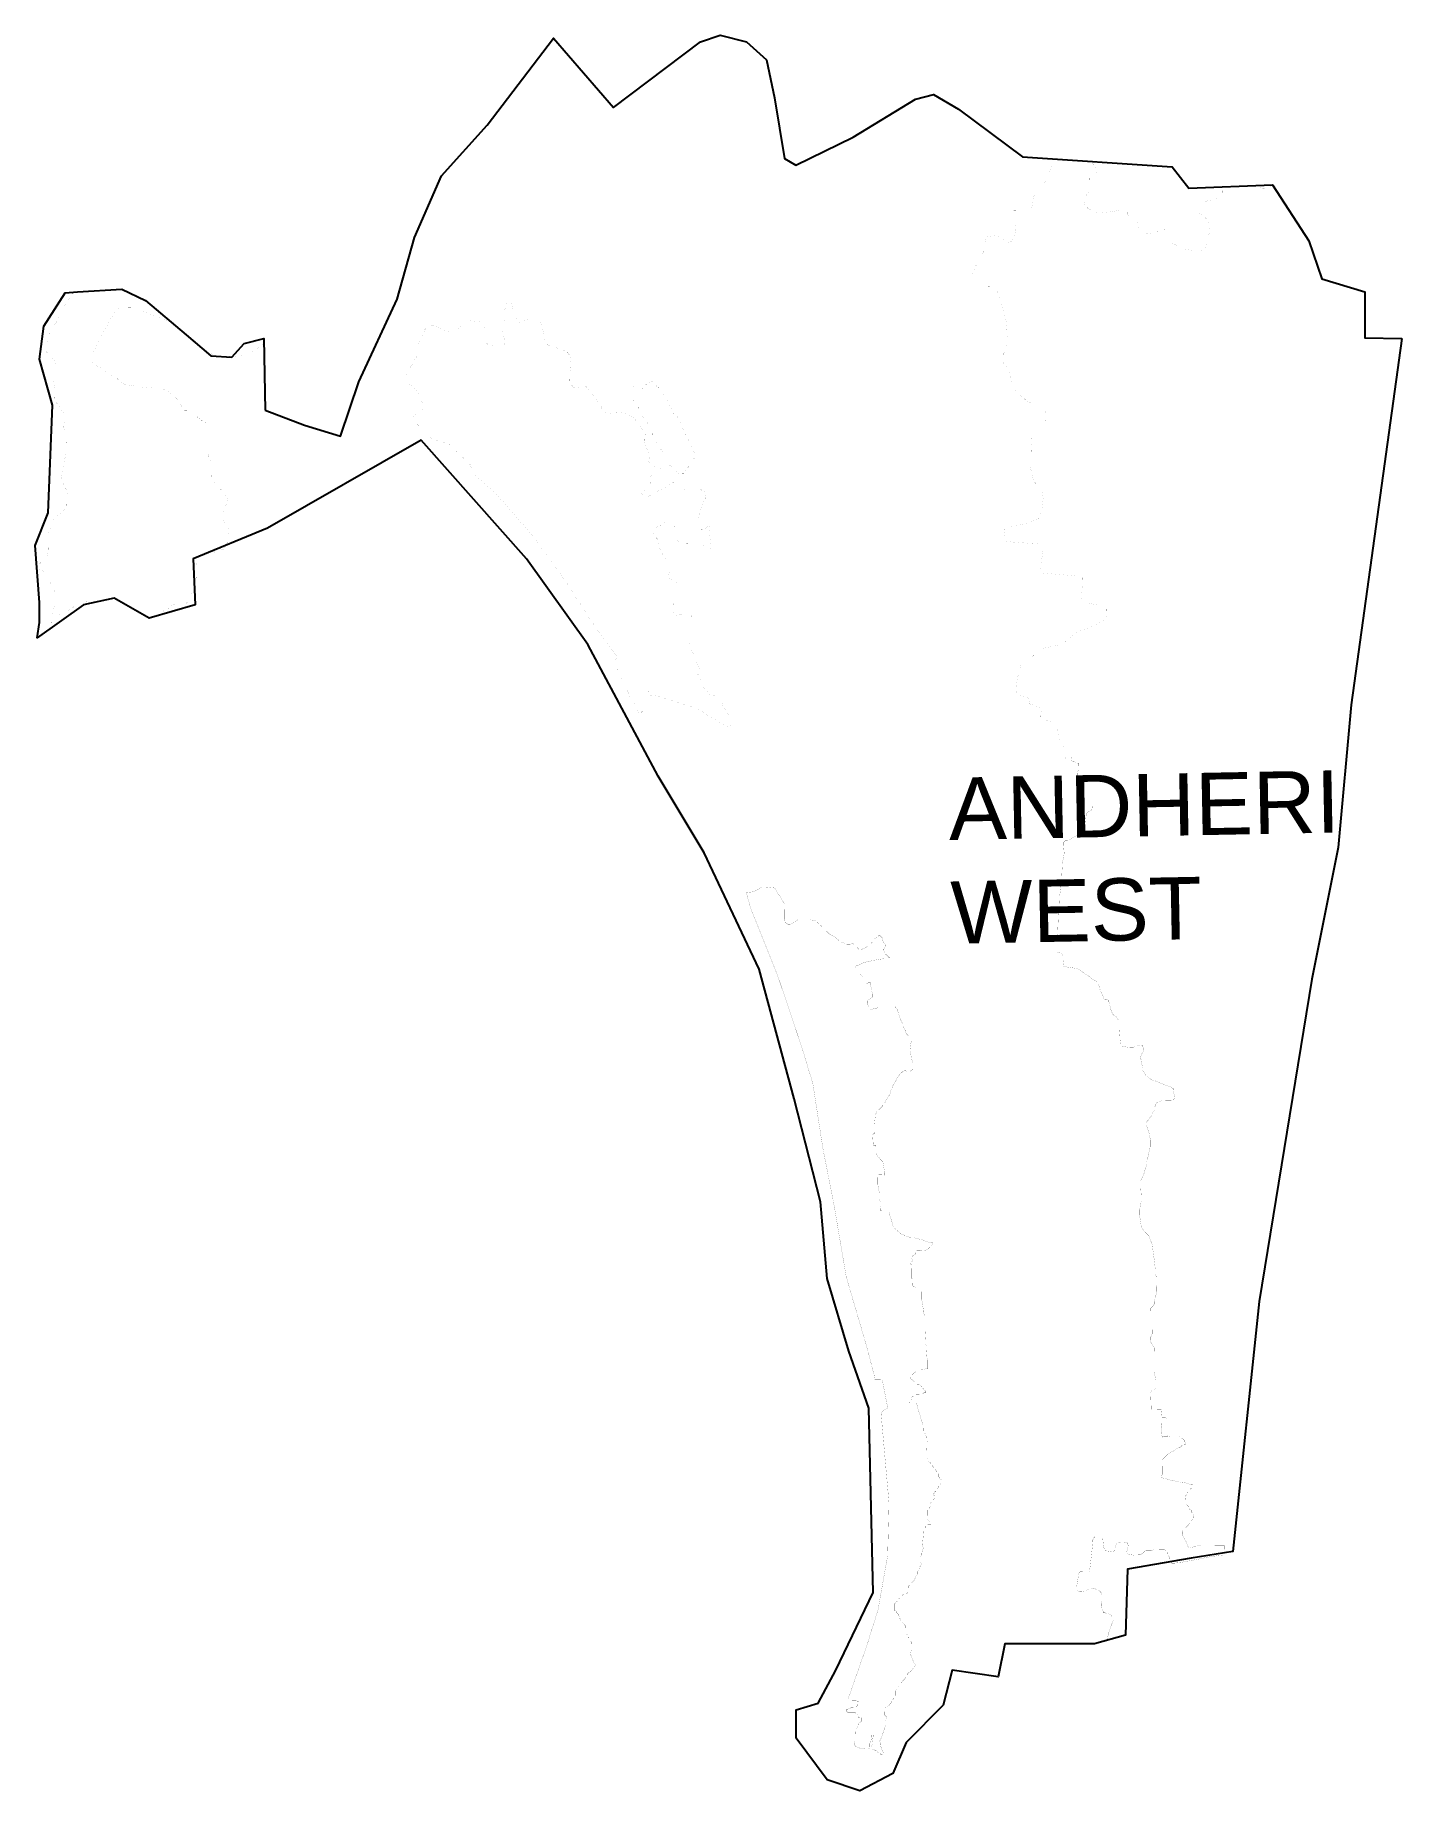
# Model space of a CAD drawing. Header units: metres. Extents: x 267283 to 273870, y 2111090 to 2119548.
import ezdxf

# ---------------------------------------------------------------- set-up
doc = ezdxf.new("R2010")
doc.units = ezdxf.units.M
for name, color, linetype in [('HAZARDS LINE', 1, 'Continuous'), ('VILLAGE BOUNDRY', 10, 'Continuous'), ('VILLAGE NAME', 250, 'Continuous')]:
    doc.layers.add(name, color=color, linetype=linetype)
doc.styles.get("Standard").update_dxf_attribs({"font": 'simplex.shx'})

msp = doc.modelspace()

# ---------------------------------------------------------------- texts
at = {"layer": 'VILLAGE NAME', "insert": (271682.7, 2115970.3), "char_height": 300, "attachment_point": 1, "rotation": 1.10283}
msp.add_mtext_dynamic_manual_height_columns('{\\fArial|b0|i0|c0|p34;ANDHERI WEST}', width=2578.433, gutter_width=1928.7, heights=[0], dxfattribs=at)

# ---------------------------------------------------------------- linework, layer by layer
at = {"color": 3, "flags": 128}
msp.add_lwpolyline([(268391.3, 2117740.6), (268581.6, 2117669.2)], dxfattribs=at)
at = {"layer": 'HAZARDS LINE', "lineweight": 18}
for points, const_width in [([(272251.8, 2116050.9), (272250.3, 2116062.9), (272246.5, 2116074.9), (272246.9, 2116102.8), (272243.1, 2116114.8), (272239.1, 2116118.8), (272223.5, 2116139), (272212.3, 2116190.9), (272200.9, 2116226.9), (272197, 2116230.9), (272193, 2116235), (272185.1, 2116239.1), (272165.3, 2116243.3), (272141.5, 2116251.7), (272137.5, 2116251.7), (272133.6, 2116255.8), (272129.8, 2116263.8), (272130, 2116279.7), (272134.3, 2116303.5), (272134.4, 2116307.5), (272078.9, 2116324.3), (272075, 2116328.3), (272071.4, 2116356.2), (272015.9, 2116373), (272015.9, 2116377), (272012.1, 2116389), (272012.5, 2116412.9), (272017, 2116452.6), (272029.5, 2116488.3), (272033.9, 2116516.1), (272038, 2116524), (272042, 2116527.9), (272058, 2116527.7), (272070, 2116535.5), (272106.4, 2116570.8), (272114.4, 2116574.6), (272122.4, 2116578.5), (272130.5, 2116586.4), (272146.5, 2116594.1), (272186.5, 2116605.5), (272210.5, 2116609.1), (272226.5, 2116616.8), (272234.5, 2116620.7), (272250.6, 2116628.4), (272286.9, 2116659.7), (272303, 2116671.5), (272387, 2116702.1), (272395, 2116706), (272423.1, 2116721.5), (272439.2, 2116733.2), (272439.3, 2116737.2), (272443.4, 2116745.1), (272447.6, 2116757), (272448.1, 2116792.8), (272444.2, 2116796.8), (272436.3, 2116800.9), (272424.3, 2116801.1), (272328.9, 2116814.4), (272325, 2116814.5), (272325, 2116818.5), (272330.4, 2116914), (272330.8, 2116941.9), (272302.9, 2116942.3), (272131.9, 2116956.7), (272127.9, 2116956.8), (272124, 2116960.8), (272124.1, 2116964.8), (272132.7, 2117012.5), (272141.6, 2117076.1), (272141.8, 2117088), (272137.9, 2117092), (272130, 2117096.1), (272054.4, 2117101.2), (271986.8, 2117106.2), (271962.9, 2117110.5), (271955, 2117114.6), (271951.2, 2117122.6), (271955.7, 2117162.4), (271951.9, 2117170.4), (271955.9, 2117174.4), (271963.9, 2117178.2), (272067.7, 2117196.6), (272083.8, 2117204.3), (272119.8, 2117219.7), (272124, 2117231.6), (272136.5, 2117271.3), (272141.2, 2117319), (272133.8, 2117358.9), (272130, 2117370.9), (272126.1, 2117379), (272122.2, 2117383), (272110.3, 2117387.2), (272106.4, 2117387.2), (272102.4, 2117391.2), (272098.5, 2117391.3), (272087.1, 2117431.3), (272083.4, 2117451.3), (272079.6, 2117463.3), (272083.9, 2117483.1), (272085.2, 2117570.7), (272082, 2117626.5), (272082.2, 2117638.5), (272086.2, 2117642.4), (272110.1, 2117642), (272114.1, 2117646), (272146, 2117645.5), (272150.1, 2117653.4), (272154.2, 2117665.3), (272154.4, 2117677.2), (272151.5, 2117752.9), (272151.6, 2117760.9), (272147.8, 2117768.9), (272143.9, 2117773), (272136, 2117777.1), (272080.2, 2117777.9), (272072.3, 2117782), (272068.3, 2117782), (272056.5, 2117790.2), (272040.8, 2117806.3), (272025, 2117814.5), (272005.4, 2117838.7), (271990, 2117874.8), (271982.5, 2117902.8), (271974.9, 2117930.8), (271975.1, 2117938.7), (271971.1, 2117942.8), (271967.2, 2117946.8), (271955.4, 2117954.9), (271951.5, 2117959), (271947.7, 2117971), (271948.3, 2118014.8), (271952.3, 2118018.7), (271960.6, 2118038.5), (271969, 2118066.3), (271965.9, 2118130), (271962.5, 2118169.9), (271951.3, 2118221.8), (271943.7, 2118241.9), (271940, 2118261.8), (271924.6, 2118301.9), (271916.9, 2118317.9), (271913, 2118325.9), (271897.2, 2118334.1), (271885.3, 2118338.3), (271853.5, 2118338.8), (271849.6, 2118342.8), (271849.7, 2118350.8), (271845.8, 2118354.8), (271798, 2118355.5), (271794.1, 2118359.5), (271794.5, 2118387.4), (271798.6, 2118395.3), (271815, 2118430.9), (271815.1, 2118434.9), (271819.1, 2118438.8), (271819.2, 2118442.8), (271823.2, 2118446.7), (271827.2, 2118446.7), (271827.2, 2118450.7), (271831.2, 2118450.6), (271835.3, 2118454.5), (271839.3, 2118458.4), (271839.4, 2118466.4), (271843.5, 2118470.3), (271843.5, 2118474.3), (271847.6, 2118478.2), (271847.7, 2118486.2), (271851.9, 2118502.1), (271852, 2118510), (271856, 2118514), (271856.3, 2118529.9), (271860.3, 2118529.8), (271860.4, 2118537.8), (271864.8, 2118565.6), (271868.9, 2118577.5), (271904.8, 2118580.9), (271944.5, 2118572.4), (271952.3, 2118560.3), (271956.2, 2118556.3), (271960.2, 2118556.2), (271964.1, 2118548.2), (271984, 2118551.9), (271988, 2118551.9), (271992.1, 2118559.8), (272000.2, 2118571.6), (272004.5, 2118591.4), (272008.8, 2118611.3), (272012.9, 2118623.2), (272013, 2118627.2), (272009.1, 2118631.2), (271985.3, 2118639.5), (271981.4, 2118643.5), (271977.5, 2118647.6), (271981.9, 2118679.4), (271986.1, 2118691.3), (271990.2, 2118699.2), (271998.2, 2118703), (272077.8, 2118701.9), (272081.8, 2118705.8), (272081.9, 2118709.8), (272085.9, 2118713.7), (272090.4, 2118745.5), (272094.7, 2118769.3), (272102.9, 2118785.1), (272107, 2118793), (272119.1, 2118800.8), (272139.3, 2118820.5), (272159.7, 2118860), (272167.9, 2118875.8), (272172.2, 2118891.7), (272180.5, 2118919.4), (272180.6, 2118923.4), (272188.7, 2118931.2), (272200.8, 2118943), (272208.8, 2118946.9), (272340.2, 2118945), (272352.1, 2118940.8), (272360, 2118936.7), (272371.9, 2118932.5), (272383.7, 2118924.4), (272387.6, 2118920.4), (272391.5, 2118916.3), (272391.5, 2118912.3), (272399, 2118880.4), (272363.1, 2118880.9), (272361.9, 2118793.3), (272357.8, 2118789.4), (272353.7, 2118781.5), (272345.6, 2118769.6), (272341.5, 2118765.7), (272341.4, 2118757.8), (272337.3, 2118749.9), (272337.3, 2118745.9), (272341, 2118729.9), (272360.6, 2118709.7), (272384.3, 2118697.4), (272408.2, 2118693.1), (272420.1, 2118692.9), (272464, 2118696.2), (272507.9, 2118703.6), (272539.7, 2118703.1), (272539.7, 2118699.1), (272547.6, 2118699), (272547.5, 2118687), (272555.2, 2118671), (272566.9, 2118658.9), (272574.8, 2118650.8), (272598.6, 2118642.5), (272598.3, 2118626.6), (272602.3, 2118622.5), (272602.2, 2118618.5), (272606.1, 2118610.5), (272609.9, 2118602.5), (272617.8, 2118598.4), (272629.7, 2118594.2), (272645.6, 2118590), (272657.5, 2118589.9), (272673.5, 2118593.6), (272713.6, 2118612.9), (272721.6, 2118612.8), (272729.5, 2118608.7), (272733.4, 2118604.7), (272741.2, 2118596.6), (272745, 2118584.6), (272744.9, 2118572.6), (272748.7, 2118560.6), (272752.5, 2118552.6), (272764.4, 2118544.5), (272823.7, 2118515.7), (272859.5, 2118511.2), (272899.3, 2118510.7), (272915.2, 2118514.4), (272919.2, 2118514.3), (272923.3, 2118518.3), (272927.5, 2118534.1), (272936.1, 2118577.8), (272944.4, 2118601.6), (272944.6, 2118613.5), (272940.8, 2118629.5), (272937.1, 2118649.5), (272929.3, 2118661.5), (272917.6, 2118673.7), (272901.8, 2118685.8), (272889.9, 2118690), (272882.2, 2118702.1), (272882.4, 2118718), (272898.5, 2118733.7), (272906.6, 2118741.5), (272930.6, 2118749.1), (272958.6, 2118752.7), (272986.6, 2118764.3), (272998.7, 2118772), (273002.7, 2118776), (273006.8, 2118783.9), (273007.3, 2118816.8)], 0.134), ([(273158.8, 2118822.7), (273170.5, 2118817.3), (273186.4, 2118813.1), (273202.3, 2118808.9), (273214.2, 2118808.7), (273230.3, 2118816.5), (273242.6, 2118826)], 0.134), ([(267591.3, 2116819.5), (267590.5, 2116820), (267586.5, 2116820.1), (267582.5, 2116820.1), (267514.8, 2116817.1), (267454.6, 2116786.1), (267430.5, 2116766.6), (267426.5, 2116766.6), (267422.5, 2116766.7), (267418.5, 2116766.8), (267410.5, 2116762.9), (267390.5, 2116755.2), (267382.5, 2116755.3), (267374.5, 2116755.5), (267370.6, 2116759.5), (267366.6, 2116759.6), (267366.7, 2116763.5), (267375.1, 2116795.3), (267376.2, 2116870.9), (267356.9, 2116911), (267333.4, 2116935.3), (267333.5, 2116947.2), (267333.7, 2116959.2), (267329.8, 2116963.2), (267325.8, 2116963.3), (267317.9, 2116967.4), (267310, 2116971.5), (267294.1, 2116975.7), (267290.2, 2116979.7), (267290.3, 2116983.7), (267290.3, 2116987.7), (267310.5, 2117007.3), (267322.6, 2117019.1), (267334.6, 2117022.9), (267338.7, 2117026.8), (267342.9, 2117042.7), (267347.2, 2117066.5), (267347.3, 2117074.5), (267348.5, 2117150.1), (267352.7, 2117166), (267365.1, 2117197.7), (267369.2, 2117209.5), (267377.4, 2117221.4), (267385.4, 2117229.2), (267405.6, 2117244.9), (267413.7, 2117252.7), (267417.7, 2117256.6), (267425.8, 2117268.5), (267434, 2117280.3), (267434.3, 2117300.2), (267434.7, 2117328.1), (267439, 2117347.9), (267435.1, 2117355.9), (267435.1, 2117359.9), (267427.2, 2117364), (267408.2, 2117424), (267433.8, 2117543.1), (267431.1, 2117626.8), (267423.5, 2117650.8), (267419.6, 2117658.8), (267419.7, 2117666.8), (267419.8, 2117674.8), (267423.9, 2117682.7), (267428, 2117686.6), (267432.1, 2117694.5), (267432.1, 2117698.5), (267432.2, 2117702.5), (267428.3, 2117710.5), (267405, 2117750.7), (267389.4, 2117770.8), (267385.5, 2117778.8), (267381.6, 2117782.9), (267377.8, 2117798.8), (267378.1, 2117814.8), (267378.4, 2117834.7), (267371.1, 2117882.6), (267371.2, 2117886.6), (267375.3, 2117894.5), (267379.4, 2117902.4), (267387.4, 2117910.2), (267391.5, 2117918.1), (267391.7, 2117926.1), (267391.8, 2117934), (267392, 2117950), (267388.1, 2117958), (267376.5, 2117978.1), (267349.1, 2118010.3), (267337.3, 2118022.5), (267333.4, 2118026.5), (267333.5, 2118030.5), (267333.7, 2118046.4), (267333.9, 2118058.4), (267333.9, 2118062.3), (267346.2, 2118082.1), (267346.4, 2118098), (267346.5, 2118106), (267350.5, 2118109.9), (267350.6, 2118113.9), (267350.7, 2118117.8), (267354.7, 2118121.8), (267358.8, 2118129.7), (267358.9, 2118133.7), (267366.9, 2118141.5), (267367, 2118145.5), (267383.1, 2118157.2), (267383.1, 2118161.2), (267395.4, 2118184.9), (267395.5, 2118188.9), (267399.5, 2118188.8), (267399.7, 2118200.8), (267399.7, 2118204.7), (267399.8, 2118208.7), (267403.8, 2118212.6), (267407.8, 2118216.6), (267411.9, 2118220.5), (267411.9, 2118224.5), (267412, 2118228.5), (267420.1, 2118236.3), (267436.4, 2118263.9), (267440.5, 2118271.9), (267444.5, 2118271.8), (267448.6, 2118283.7), (267452.7, 2118287.6), (267452.7, 2118291.6), (267468.9, 2118307.3), (267468.9, 2118309.6)], 0.134), ([(268385.8, 2118059.1), (268385.1, 2118058.9), (268336.9, 2118027.8), (268324.8, 2118020), (268308.6, 2118004.3), (268304.6, 2118000.4), (268296.6, 2118000.5), (268292.7, 2118000.5), (268288.7, 2118000.6), (268284.8, 2118004.6), (268280.8, 2118004.7), (268260.8, 2118001), (268228.9, 2117997.5), (268225, 2118001.5), (268169.2, 2117998.3), (268161.2, 2117998.5), (268153.3, 2118002.6), (268101.9, 2118027.2), (268090, 2118031.4), (268086.2, 2118039.4), (268078.3, 2118047.5), (268074.5, 2118055.5), (268070.5, 2118059.5), (268062.7, 2118067.6), (268035.1, 2118087.9), (267976, 2118132.6), (267956.4, 2118152.8), (267936.6, 2118161.1), (267901.1, 2118181.5), (267861.5, 2118194), (267774.3, 2118227.1), (267758.5, 2118235.3), (267754.6, 2118235.4), (267742.6, 2118235.6), (267738.6, 2118235.6), (267730.7, 2118235.7), (267726.6, 2118231.8), (267690.8, 2118232.3), (267678.8, 2118228.5), (267674.8, 2118224.6), (267670.7, 2118220.7), (267634, 2118157.5), (267605.3, 2118106.2), (267584.8, 2118062.6), (267572.4, 2118035), (267568.4, 2118031), (267564.2, 2118019.1), (267560.2, 2118015.2), (267556, 2118003.3), (267551.9, 2117991.4), (267547.8, 2117983.5), (267547.7, 2117979.6), (267551.7, 2117975.5), (267559.6, 2117971.4), (267563.5, 2117967.4), (267571.4, 2117963.3), (267579.2, 2117955.2), (267595, 2117947), (267630.5, 2117922.6), (267666, 2117898.2), (267677.9, 2117894), (267689.7, 2117881.9), (267701.5, 2117873.8), (267705.4, 2117869.7), (267713.3, 2117865.6), (267737.1, 2117861.3), (267788.8, 2117852.6), (267860.4, 2117847.5), (267864.4, 2117847.5), (267868.3, 2117847.4), (267876.2, 2117843.3), (267880.2, 2117843.3), (267884.2, 2117843.2), (267888.2, 2117843.2), (267896.1, 2117843), (267900.1, 2117843), (267908, 2117838.9), (267912, 2117838.8), (267912, 2117834.8), (267915.9, 2117834.8), (267919.9, 2117834.7), (267947.4, 2117810.4), (267959.3, 2117802.3), (267967.1, 2117794.2), (267978.9, 2117786.1), (267982.8, 2117778), (267986.5, 2117762.1), (267990.5, 2117758), (267990.4, 2117754), (267990.4, 2117750.1), (267990.3, 2117746.1), (267994.3, 2117746), (267994.2, 2117742), (267998.2, 2117742), (268002.1, 2117737.9), (268006.1, 2117737.9), (268010.1, 2117737.8), (268014.1, 2117737.8), (268026, 2117737.6), (268030, 2117737.5), (268034, 2117737.5), (268037.9, 2117733.4), (268037.8, 2117729.5), (268049.6, 2117717.3), (268057.5, 2117713.2), (268061.5, 2117713.2), (268061.4, 2117709.2), (268065.4, 2117709.1), (268065.4, 2117705.2), (268073.3, 2117701.1), (268077.2, 2117697), (268081.1, 2117693), (268085.1, 2117692.9), (268089.1, 2117692.9), (268093, 2117688.8), (268097, 2117688.8), (268096.9, 2117684.8), (268100.9, 2117684.7), (268104.8, 2117680.7), (268108.7, 2117672.7), (268112.6, 2117668.6), (268120.5, 2117660.5), (268120.4, 2117656.6), (268124.4, 2117656.5), (268128.2, 2117648.5), (268128.2, 2117644.5), (268132.1, 2117640.5), (268132, 2117636.5), (268132, 2117632.5), (268131.9, 2117628.5), (268131.9, 2117624.5), (268131.8, 2117620.6), (268131.8, 2117616.6), (268135.7, 2117612.5), (268139.6, 2117608.5), (268139.5, 2117604.5), (268143.5, 2117600.5), (268143.4, 2117596.5), (268143.3, 2117588.5), (268143.2, 2117584.5), (268143.2, 2117580.6), (268143.1, 2117576.6), (268143.1, 2117572.6), (268142.9, 2117564.6), (268138.9, 2117560.7), (268138.8, 2117556.7), (268134.8, 2117552.8), (268134.7, 2117548.8), (268126.7, 2117545), (268126.7, 2117541), (268122.7, 2117541), (268122.6, 2117533.1), (268118.4, 2117521.2), (268118.4, 2117517.2), (268122.2, 2117505.2), (268122.1, 2117501.2), (268126.1, 2117501.2), (268133.8, 2117481.1), (268133.6, 2117473.2), (268137.6, 2117469.1), (268137.4, 2117461.2), (268137.3, 2117453.2), (268137.3, 2117449.2), (268133.2, 2117445.3), (268133.1, 2117437.3), (268133.1, 2117433.4), (268132.9, 2117425.4), (268132.9, 2117421.4), (268136.8, 2117417.4), (268136.7, 2117413.4), (268140.7, 2117413.3), (268144.7, 2117413.3), (268144.7, 2117409.3), (268148.4, 2117393.3), (268168, 2117369.1), (268179.7, 2117357), (268210.9, 2117312.7), (268202.6, 2117285), (268190.2, 2117253.3), (268189.7, 2117225.4), (268193.4, 2117205.5), (268201.1, 2117185.4), (268212.9, 2117173.3), (268216.2, 2117125.5), (268215.9, 2117105.6), (268207.8, 2117101.7), (268199.8, 2117097.8), (268191.8, 2117094), (268195.4, 2117066), (268183.5, 2117070.2), (268175.6, 2117074.3), (268171.6, 2117074.4), (268167.6, 2117074.4), (268163.6, 2117074.5), (268159.7, 2117074.5), (268159.6, 2117070.5), (268155.6, 2117066.6), (268151.6, 2117066.7), (268151.5, 2117062.7), (268151.5, 2117058.7), (268147.5, 2117058.8), (268131.3, 2117043.1), (268119.6, 2117055.2), (268095.6, 2117047.6), (268067.3, 2117020.1), (268059, 2117000.3), (268061.5, 2116896.7), (268041.1, 2116865.2), (268032.9, 2116845.4), (268016.5, 2116817.8), (268008.3, 2116801.9), (268004.4, 2116802), (268000.4, 2116802.1), (267996.5, 2116806.1), (267996.5, 2116810.1), (267992.5, 2116810.1), (267988.6, 2116810.2), (267984.6, 2116814.2), (267980.7, 2116814.3), (267976.6, 2116810.4), (267972.6, 2116810.4), (267968.7, 2116810.5), (267964.7, 2116810.5), (267960.7, 2116810.6), (267960.6, 2116806.6), (267956.7, 2116806.7), (267948.6, 2116802.8), (267944.7, 2116802.9), (267940.6, 2116799), (267936.6, 2116799), (267936.6, 2116795), (267932.6, 2116795.1), (267932.5, 2116791.1), (267928.6, 2116791.2), (267928.5, 2116787.2), (267924.5, 2116787.2), (267920.5, 2116783.3), (267904.4, 2116775.6), (267900.4, 2116771.7), (267896.4, 2116771.7), (267896.4, 2116767.7), (267892.3, 2116763.8), (267892.3, 2116759.8), (267888.2, 2116755.9), (267888.2, 2116755.7)], 0.134), ([(267297.9, 2116676.9), (267301.7, 2116676.9), (267301.7, 2116672.9), (267305.6, 2116672.8), (267309.6, 2116672.8), (267313.6, 2116672.7), (267317.5, 2116668.7), (267325.5, 2116668.6), (267326.7, 2116668.5)], 0.134), ([(267392.3, 2116715.4), (267389.9, 2116715.4), (267385.9, 2116715.5), (267381.9, 2116715.5), (267377.9, 2116715.6), (267370, 2116715.7), (267366.1, 2116719.7), (267362.1, 2116719.8), (267358.1, 2116719.9), (267350.1, 2116720), (267338.2, 2116720.1), (267330.2, 2116720.3), (267326.2, 2116720.3), (267322.3, 2116720.4), (267314.3, 2116720.5), (267310.3, 2116720.6), (267306.3, 2116720.6), (267303.8, 2116718.1)], 0.134), ([(272450, 2111815.6), (272450.5, 2111820), (272454.7, 2111843.8), (272467.1, 2111879.5), (272479.4, 2111915.2), (272475.5, 2111919.3), (272475.6, 2111927.2), (272471.7, 2111931.3), (272471.7, 2111935.2), (272455.9, 2111943.4), (272447.9, 2111943.5), (272440, 2111947.6), (272432, 2111947.6), (272432.1, 2111951.6), (272420.4, 2111979.6), (272420.6, 2111991.6), (272424.7, 2112007.5), (272425, 2112035.4), (272421.1, 2112043.4), (272421.2, 2112047.4), (272417.2, 2112047.4), (272417.3, 2112051.4), (272413.3, 2112051.4), (272409.3, 2112055.5), (272401.4, 2112059.5), (272389.5, 2112063.7), (272369.6, 2112067.9), (272365.6, 2112063.9), (272361.6, 2112064), (272349.6, 2112056.1), (272333.6, 2112048.4), (272317.6, 2112048.5), (272309.7, 2112052.6), (272305.8, 2112060.6), (272301.9, 2112068.6), (272310.5, 2112124.3), (272310.6, 2112132.3), (272314.7, 2112140.2), (272314.7, 2112144.2), (272318.7, 2112144.1), (272322.8, 2112148.1), (272362.6, 2112147.6), (272366.7, 2112163.5), (272375.6, 2112243.1), (272380.1, 2112286.9), (272380.2, 2112298.8), (272384.3, 2112306.7), (272384.4, 2112310.7), (272388.3, 2112310.7), (272388.4, 2112314.7), (272428.2, 2112314.2), (272428.1, 2112306.2), (272431.7, 2112270.3), (272435.5, 2112254.4), (272439.4, 2112250.3), (272443.4, 2112246.3), (272475.2, 2112242), (272479.2, 2112241.9), (272483.2, 2112245.9), (272487.2, 2112249.8), (272487.4, 2112261.7), (272491.5, 2112273.6), (272495.5, 2112281.6), (272499.6, 2112285.5), (272503.6, 2112285.5), (272515.6, 2112289.3), (272527.5, 2112289.2), (272547.4, 2112285), (272547.3, 2112281), (272551.2, 2112273), (272542.8, 2112237.2), (272546.8, 2112233.2), (272554.7, 2112229.1), (272578.6, 2112224.9), (272594.5, 2112224.7), (272598.5, 2112228.6), (272610.5, 2112228.5), (272618.5, 2112232.4), (272626.5, 2112240.2), (272630.6, 2112244.2), (272638.6, 2112248.1), (272662.5, 2112247.8), (272674.5, 2112251.6), (272726.2, 2112251.1), (272734.1, 2112247), (272738.1, 2112243), (272742, 2112238.9), (272741.9, 2112231), (272749.7, 2112214.9), (272749.5, 2112199), (272753.5, 2112195), (272753.4, 2112191), (272757.4, 2112191), (272761.3, 2112186.9), (272773.3, 2112186.8), (272805.2, 2112190.4), (272885, 2112205.4), (272940.9, 2112216.8), (272988.8, 2112224.2), (273004.7, 2112224), (273008.8, 2112227.9), (273012.8, 2112231.9), (273013.3, 2112271.7), (272901.7, 2112273), (272881.8, 2112269.2), (272877.8, 2112269.3), (272865.8, 2112265.4), (272849.8, 2112261.6), (272841.9, 2112261.7), (272838, 2112269.7), (272834.1, 2112277.7), (272830.2, 2112289.7), (272814.6, 2112317.8), (272810.7, 2112325.8), (272810.9, 2112337.7), (272814.9, 2112345.7), (272823, 2112353.5), (272831, 2112361.4), (272843.1, 2112373.2), (272847.2, 2112381.2), (272855.3, 2112389), (272859.3, 2112397), (272867.4, 2112404.8), (272867.5, 2112412.8), (272863.6, 2112420.8), (272863.6, 2112424.8), (272859.6, 2112424.8), (272859.7, 2112428.8), (272855.8, 2112432.8), (272855.8, 2112440.8), (272851.9, 2112444.8), (272847.9, 2112444.9), (272848, 2112448.9), (272844, 2112452.9), (272844.1, 2112456.9), (272832.3, 2112469), (272832.5, 2112492.9), (272828.6, 2112492.9), (272828.6, 2112500.9), (272824.7, 2112500.9), (272824.8, 2112508.9), (272832.8, 2112516.8), (272832.9, 2112524.7), (272836.9, 2112524.7), (272836.9, 2112528.7), (272841, 2112532.6), (272845, 2112536.5), (272849, 2112536.5), (272849, 2112540.5), (272853.1, 2112548.4), (272857.1, 2112548.4), (272857.2, 2112560.3), (272861.2, 2112560.3), (272861.2, 2112564.3), (272853.3, 2112564.3), (272833.4, 2112572.5), (272801.6, 2112576.9), (272785.7, 2112581), (272761.9, 2112585.3), (272734.1, 2112593.6), (272714.2, 2112597.8), (272710.2, 2112597.8), (272710.3, 2112605.8), (272714.4, 2112613.7), (272715.2, 2112685.4), (272743.4, 2112713), (272771.5, 2112728.6), (272795.6, 2112744.3), (272799.5, 2112744.2), (272803.6, 2112748.2), (272807.5, 2112748.1), (272807.6, 2112752.1), (272811.6, 2112752.1), (272815.6, 2112756), (272823.6, 2112755.9), (272823.6, 2112759.9), (272827.6, 2112759.8), (272823.8, 2112771.8), (272823.8, 2112775.8), (272812, 2112787.9), (272796.1, 2112796.1), (272752.3, 2112796.5), (272748.4, 2112800.6), (272740.4, 2112800.7), (272740.4, 2112796.7), (272720.5, 2112796.9), (272720.4, 2112792.9), (272716.4, 2112793), (272716.5, 2112797), (272712.6, 2112801), (272712.7, 2112816.9), (272709, 2112836.9), (272713.1, 2112852.8), (272713.2, 2112860.7), (272737.1, 2112860.5), (272741.2, 2112864.4), (272741.3, 2112880.3), (272737.4, 2112884.4), (272729.5, 2112888.4), (272713.5, 2112888.6), (272713.6, 2112896.6), (272710, 2112928.5), (272690.1, 2112928.7), (272686.1, 2112924.8), (272682, 2112920.8), (272682, 2112916.9), (272662.1, 2112917.1), (272662.1, 2112921.1), (272659.1, 2113004.8), (272663.2, 2113016.7), (272671.2, 2113020.6), (272675.2, 2113020.5), (272679.2, 2113024.5), (272683.3, 2113032.4), (272683.7, 2113064.2), (272680, 2113088.2), (272676.3, 2113112.1), (272677.5, 2113223.7), (272665.8, 2113243.7), (272661.9, 2113247.7), (272658, 2113255.8), (272658.2, 2113275.7), (272662.2, 2113279.6), (272662.3, 2113283.6), (272666.3, 2113291.5), (272666.6, 2113311.4), (272662.6, 2113311.5), (272662.8, 2113327.4), (272658.8, 2113327.5), (272659.8, 2113415.1), (272663.8, 2113419), (272671.9, 2113426.9), (272675.9, 2113434.8), (272676.1, 2113446.8), (272688.6, 2113494.4), (272688.8, 2113518.3), (272684.9, 2113526.4), (272685.4, 2113570.2), (272681.5, 2113578.2), (272681.8, 2113598.1), (272678.2, 2113634), (272667.2, 2113717.8), (272651.8, 2113761.8), (272632.1, 2113781.9), (272624.2, 2113794), (272620.3, 2113794), (272616.4, 2113802), (272612.6, 2113818), (272605.1, 2113865.9), (272605.4, 2113889.8), (272613.8, 2113929.5), (272614.1, 2113953.4), (272610.7, 2114001.3), (272611, 2114029.2), (272615, 2114037.1), (272619.1, 2114045), (272627.3, 2114064.8), (272639.8, 2114108.5), (272639.9, 2114120.5), (272648.2, 2114152.2), (272656.6, 2114192), (272657.1, 2114231.8), (272653.3, 2114247.8), (272649.5, 2114267.7), (272645.6, 2114275.8), (272641.8, 2114287.8), (272637.9, 2114295.8), (272638, 2114307.7), (272642.1, 2114315.6), (272646.1, 2114319.6), (272666.4, 2114347.2), (272670.5, 2114359.1), (272678.6, 2114371), (272678.7, 2114382.9), (272682.8, 2114394.9), (272686.9, 2114402.8), (272690.9, 2114406.7), (272699, 2114410.6), (272710.9, 2114414.5), (272754.8, 2114414), (272758.8, 2114417.9), (272766.7, 2114417.8), (272774.8, 2114425.7), (272774.8, 2114429.7), (272771.1, 2114449.6), (272767.2, 2114461.6), (272767.4, 2114473.6), (272763.4, 2114473.6), (272763.4, 2114477.6), (272719.8, 2114494), (272680.2, 2114510.4), (272664.3, 2114514.6), (272640.6, 2114530.8), (272636.6, 2114534.8), (272632.7, 2114542.8), (272621, 2114562.9), (272621.1, 2114570.8), (272617.3, 2114586.8), (272613.6, 2114610.8), (272609.7, 2114618.8), (272613.9, 2114634.7), (272622, 2114650.5), (272626.2, 2114666.4), (272622.2, 2114670.4), (272622.3, 2114674.4), (272618.3, 2114678.4), (272618.4, 2114682.4), (272606.4, 2114682.6), (272594.4, 2114678.7), (272590.4, 2114674.8), (272582.5, 2114674.9), (272574.4, 2114671), (272558.5, 2114671.1), (272526.7, 2114675.5), (272522.7, 2114675.5), (272518.8, 2114679.6), (272514.8, 2114683.6), (272511.2, 2114711.5), (272511.3, 2114719.5), (272507.8, 2114767.3), (272508.2, 2114799.2), (272504.2, 2114803.2), (272492.5, 2114819.3), (272480.6, 2114827.4), (272476.7, 2114831.4), (272472.8, 2114839.4), (272468.9, 2114847.5), (272461.3, 2114879.4), (272457.4, 2114891.4), (272457.5, 2114895.4), (272453.6, 2114899.4), (272445.6, 2114903.5), (272437.7, 2114903.6), (272433.7, 2114907.6), (272414.3, 2114951.7), (272406.7, 2114979.6), (272394.9, 2114991.7), (272390.9, 2114991.8), (272375.1, 2115003.9), (272311.9, 2115048.4), (272296, 2115052.6), (272240.3, 2115061.2), (272236.7, 2115093.1), (272236.9, 2115113), (272233, 2115121), (272229.1, 2115125.1), (272209.2, 2115129.3), (272210.1, 2115208.9), (272215.5, 2115328.4), (272223.4, 2115328.3), (272220.2, 2115396.1), (272229, 2115467.7), (272234, 2115559.2), (272242.5, 2115606.9), (272239, 2115646.8), (272239.1, 2115658.8), (272247.2, 2115666.7), (272259.1, 2115666.5), (272267.1, 2115670.4), (272299.2, 2115690), (272311.3, 2115697.8), (272323.2, 2115701.6), (272331.2, 2115701.6), (272335.2, 2115705.5), (272343.2, 2115705.4), (272343.7, 2115745.2), (272348.1, 2115789), (272348.2, 2115793), (272352.3, 2115800.9), (272352.3, 2115804.9), (272356.3, 2115804.8), (272360.3, 2115808.8), (272364.3, 2115808.7), (272372.3, 2115812.6), (272376.4, 2115820.6), (272380.4, 2115824.5), (272380.5, 2115832.5), (272372.6, 2115840.5), (272312.9, 2115841.2), (272312.9, 2115845.2), (272309.3, 2115877.1), (272301.8, 2115917), (272306.4, 2115968.8), (272306.6, 2115992.7), (272310.8, 2116008.5), (272311.2, 2116040.4), (272307.2, 2116040.5), (272307.2, 2116044.4), (272299.3, 2116044.5), (272291.3, 2116048.6), (272283.4, 2116048.7), (272279.4, 2116052.7), (272276.8, 2116072.7)], 0.597)]:
    msp.add_lwpolyline(points, dxfattribs=dict(at, const_width=const_width))
for points, const_width in [([(270074.8, 2116520.8), (270087.3, 2116556.5), (270060, 2116592.7), (269997.4, 2116673.3), (269822.2, 2116942.7), (269673.8, 2117144), (269505.4, 2117337.6), (269395.4, 2117434.8), (269380.1, 2117478.8), (269278, 2117575.9), (269182.9, 2117609.2), (269182.9, 2117613.1), (269179, 2117613.2), (269171.1, 2117621.3), (269171.2, 2117625.3), (269167.2, 2117625.3), (269163.3, 2117633.3), (269155.5, 2117641.4), (269147.6, 2117649.5), (269139.8, 2117657.6), (269135.9, 2117661.6), (269131.9, 2117665.7), (269128, 2117669.7), (269116.2, 2117681.8), (269112.3, 2117685.9), (269108.4, 2117689.9), (269104.4, 2117690), (269104.5, 2117693.9), (269100.6, 2117698), (269104.7, 2117705.9), (269108.8, 2117713.8), (269116.8, 2117717.7), (269120.8, 2117721.6), (269124.9, 2117725.5), (269128.8, 2117725.5), (269132.8, 2117725.4), (269136.8, 2117725.3), (269140.8, 2117725.3), (269140.8, 2117729.3), (269144.9, 2117733.2), (269148.9, 2117737.1), (269153.3, 2117764.9), (269149.4, 2117772.9), (269134.2, 2117817), (269102.8, 2117853.3), (269083.2, 2117869.5), (269075.3, 2117877.6), (269071.4, 2117885.6), (269071.6, 2117893.6), (269071.8, 2117909.5), (269096.4, 2117956.9), (269120.8, 2117996.4), (269125, 2118008.3), (269125.2, 2118020.2), (269125.4, 2118036.1), (269125.6, 2118048.1), (269129.8, 2118064), (269142, 2118083.7), (269158.5, 2118123.3), (269162.6, 2118131.2), (269174.8, 2118143), (269174.8, 2118146.9), (269182.8, 2118146.8), (269194.8, 2118150.6), (269206.7, 2118146.5), (269222.5, 2118142.3), (269230.4, 2118138.2), (269242.3, 2118130), (269274, 2118121.6), (269285.9, 2118121.4), (269297.9, 2118121.2), (269301.9, 2118121.2), (269313.9, 2118125), (269321.9, 2118132.8), (269342.2, 2118156.4), (269350.3, 2118164.3), (269354.3, 2118168.2), (269362.3, 2118172.1), (269366.3, 2118172), (269374.3, 2118171.9), (269437.9, 2118167), (269445.8, 2118162.9), (269445.8, 2118158.9), (269449.7, 2118154.9), (269445.3, 2118127), (269445.1, 2118111.1), (269445, 2118107.1), (269444.8, 2118095.2), (269444.7, 2118087.2), (269444.6, 2118079.3), (269448.5, 2118071.2), (269456.3, 2118063.2), (269464.2, 2118059.1), (269476.1, 2118054.9), (269499.9, 2118050.6), (269511.9, 2118050.4), (269519.8, 2118050.3), (269523.8, 2118050.2), (269535.8, 2118054), (269539.9, 2118058), (269543.8, 2118057.9), (269547.9, 2118061.8), (269548, 2118069.8), (269536.7, 2118113.8), (269529, 2118133.8), (269529.2, 2118145.7), (269533.3, 2118153.6), (269533.3, 2118157.6), (269541.4, 2118165.5), (269545.6, 2118181.3), (269546.3, 2118225.1), (269554.7, 2118256.9), (269554.8, 2118260.9), (269562.7, 2118260.7), (269566.7, 2118260.7), (269570.7, 2118260.6), (269574.6, 2118256.6), (269578.6, 2118256.5), (269582.5, 2118248.5), (269586.1, 2118224.6), (269585.9, 2118208.6), (269589.8, 2118204.6), (269593.8, 2118204.5), (269597.6, 2118196.5), (269597.6, 2118192.5), (269601.5, 2118188.5), (269601.4, 2118184.5), (269597.4, 2118180.6), (269597.3, 2118176.6), (269597.3, 2118172.6), (269601.2, 2118168.6), (269605.1, 2118164.5), (269609.1, 2118164.5), (269617.1, 2118164.4), (269629.1, 2118168.2), (269645, 2118171.9), (269649, 2118171.9), (269661.1, 2118179.6), (269669.2, 2118187.5), (269677.2, 2118195.3), (269681.3, 2118199.3), (269689.3, 2118203.1), (269697.3, 2118207), (269701.3, 2118206.9), (269709.3, 2118206.8), (269713.1, 2118194.8), (269713, 2118186.9), (269716.8, 2118178.8), (269720.6, 2118162.8), (269724.4, 2118154.8), (269731.9, 2118118.9), (269739.1, 2118071), (269743.1, 2118066.9), (269754.8, 2118054.8), (269770.7, 2118050.6), (269842, 2118025.7), (269853.8, 2118013.5), (269857.6, 2118005.5), (269861.4, 2117993.5), (269861.2, 2117977.6), (269864.8, 2117949.7), (269864.7, 2117945.7), (269860.2, 2117909.9), (269860, 2117898), (269859.8, 2117882), (269863.6, 2117866), (269871.4, 2117858), (269875.3, 2117853.9), (269883.2, 2117849.8), (269895.2, 2117849.7), (269923.2, 2117857.2), (269927.2, 2117861.1), (269931.2, 2117861.1), (269939, 2117853), (269946.9, 2117844.9), (270005.5, 2117768.4), (270017.1, 2117744.3), (270028.8, 2117732.2), (270032.8, 2117728.2), (270036.8, 2117728.1), (270048.6, 2117724), (270068.6, 2117727.6), (270084.6, 2117731.4), (270100.5, 2117731.2), (270128.3, 2117722.8), (270159.9, 2117710.4), (270171.8, 2117702.2), (270179.5, 2117686.2), (270218.6, 2117637.8), (270226.3, 2117621.8), (270222.2, 2117613.9), (270218.1, 2117602), (270218, 2117594), (270221.7, 2117578), (270229.4, 2117558), (270237.1, 2117538), (270244.7, 2117518), (270240.5, 2117502.1), (270240.4, 2117494.1), (270244.3, 2117486.1), (270252.1, 2117478), (270256, 2117474), (270271.9, 2117469.8), (270287.8, 2117465.6), (270291.7, 2117461.5), (270295.7, 2117461.5), (270291.5, 2117449.6), (270239.3, 2117418.5), (270239.2, 2117414.5), (270239.2, 2117410.5), (270243, 2117398.5), (270246.9, 2117394.5), (270250.8, 2117386.5), (270250.7, 2117382.5), (270246.6, 2117374.6), (270238.6, 2117370.7), (270214.4, 2117351.1), (270210.4, 2117347.2), (270206.3, 2117343.3), (270206.3, 2117339.3), (270210.1, 2117331.3), (270214.1, 2117327.3), (270217.9, 2117319.2), (270225.9, 2117319.1), (270278.1, 2117346.2), (270338.3, 2117381.2), (270350.4, 2117389), (270358.4, 2117392.9), (270374.2, 2117388.6), (270382.1, 2117380.6), (270385.9, 2117372.5), (270393.8, 2117364.5), (270397.8, 2117364.4), (270413.6, 2117360.2), (270429.6, 2117360), (270465.4, 2117359.4), (270481.3, 2117359.2), (270485.3, 2117359.1), (270489.3, 2117359.1), (270497.2, 2117355), (270505.1, 2117350.9), (270512.9, 2117338.8), (270516.6, 2117322.8), (270508.4, 2117307), (270487.7, 2117251.6), (270479.4, 2117227.8), (270471.2, 2117212), (270471.1, 2117208), (270471, 2117196.1), (270470.8, 2117184.1), (270474.7, 2117180.1), (270482.6, 2117172), (270490.5, 2117167.9), (270498.4, 2117167.8), (270510.4, 2117171.6), (270522.5, 2117179.4), (270530.6, 2117191.2), (270540.7, 2117059.6), (270536.7, 2117063.7), (270532.9, 2117075.7), (270525.1, 2117083.8), (270521.1, 2117083.8), (270505.2, 2117088), (270485.4, 2117096.3), (270469.5, 2117096.5), (270453.6, 2117096.7), (270445.6, 2117096.9), (270421.7, 2117097.2), (270401.9, 2117101.5), (270390, 2117101.7), (270382.1, 2117109.7), (270366.6, 2117141.8), (270366.9, 2117161.7), (270367.2, 2117177.7), (270363.2, 2117181.7), (270355.3, 2117181.8), (270335.7, 2117202), (270331.7, 2117202.1), (270327.7, 2117202.1), (270307.7, 2117198.4), (270303.6, 2117190.5), (270299.7, 2117190.6), (270299.6, 2117186.6), (270295.6, 2117182.7), (270283.6, 2117178.9), (270267.6, 2117175.1), (270259.6, 2117171.3), (270259.4, 2117163.3), (270263.4, 2117159.3), (270263.3, 2117151.3), (270267.1, 2117143.3), (270271, 2117135.3), (270274.8, 2117127.2), (270282.7, 2117119.2), (270286.3, 2117095.2), (270294, 2117075.2), (270297.8, 2117063.2), (270305.6, 2117051.1), (270329, 2117014.9), (270332.8, 2117006.9), (270336.7, 2117002.9), (270336.5, 2116986.9), (270336.3, 2116975), (270340.1, 2116963), (270335.9, 2116947.1), (270339.7, 2116931.1), (270359.5, 2116922.9), (270371.3, 2116914.8), (270375.2, 2116906.7), (270379.1, 2116902.7), (270382.9, 2116894.7), (270382.9, 2116890.7), (270382.8, 2116886.7), (270382.7, 2116878.7), (270378.6, 2116866.9), (270378.5, 2116862.9), (270374.5, 2116859), (270366.5, 2116859.1), (270362.5, 2116855.1), (270358.5, 2116855.2), (270358.2, 2116839.3), (270361.1, 2116763.6), (270365, 2116755.5), (270369, 2116755.5), (270372.9, 2116751.4), (270376.9, 2116755.4), (270380.9, 2116755.3), (270384.9, 2116755.3), (270392.8, 2116755.1), (270400.9, 2116759), (270412.8, 2116758.8), (270416.8, 2116758.8), (270428.7, 2116754.6), (270436.6, 2116754.5), (270444.5, 2116750.4), (270448.5, 2116746.4), (270448.4, 2116742.4), (270448.4, 2116738.4), (270444.2, 2116726.5), (270440.2, 2116722.6), (270432.1, 2116714.7), (270428, 2116710.8), (270428, 2116706.8), (270423.9, 2116702.9), (270427.7, 2116690.9), (270427.3, 2116663), (270427.2, 2116651.1), (270431, 2116639.1), (270438.5, 2116607.1), (270465.3, 2116539), (270480.7, 2116502.9), (270488.4, 2116482.9), (270484.4, 2116479), (270484.3, 2116475), (270480.3, 2116471.1), (270476.2, 2116467.2), (270476.2, 2116463.2), (270476.1, 2116459.2), (270495.6, 2116431), (270495.5, 2116423.1), (270495.4, 2116419.1), (270507.2, 2116403), (270538.4, 2116362.7), (270542.4, 2116362.7), (270550.4, 2116366.5), (270562.4, 2116370.3), (270562.4, 2116366.3), (270566.4, 2116366.3), (270570.3, 2116366.2), (270570.3, 2116362.3), (270574.2, 2116358.2), (270582, 2116350.1), (270586, 2116346.1), (270589.9, 2116342.1), (270589.8, 2116338.1), (270601.4, 2116310), (270624.7, 2116273.8), (270632.6, 2116265.8), (270636.6, 2116265.7), (270640.5, 2116261.7), (270644.4, 2116257.6), (270644.2, 2116245.7), (270644.2, 2116241.7), (270644, 2116229.7), (270623.9, 2116214.1), (270469.9, 2116304), (270271.7, 2116366.6), (270267.7, 2116366.7), (270267.6, 2116358.7), (270263.6, 2116358.8), (270247.8, 2116367), (270239.9, 2116371.1), (270240, 2116375), (270244, 2116379), (270244.1, 2116382.9), (270240.1, 2116383), (270236.2, 2116387), (270232.2, 2116387.1), (270232.2, 2116391.1), (270228.2, 2116391.1), (270228.3, 2116395.1), (270228.4, 2116399.1), (270224.4, 2116399.2), (270220.5, 2116403.2), (270216.5, 2116403.3), (270212.5, 2116403.3), (270212.6, 2116407.3), (270208.6, 2116407.4), (270204.6, 2116407.4), (270204.5, 2116403.4), (270204.5, 2116399.5), (270204.4, 2116395.5), (270204.4, 2116391.5), (270204.3, 2116387.5), (270200.3, 2116383.6), (270200.2, 2116379.6), (270204.1, 2116371.6), (270204, 2116367.6), (270204, 2116363.6), (270203.9, 2116359.6), (270203.8, 2116355.7), (270207.6, 2116343.7), (270207.6, 2116339.7), (270207.5, 2116331.7), (270207.4, 2116327.7), (270207.4, 2116323.7), (270207.3, 2116319.8), (270211.2, 2116315.7), (270211.2, 2116311.7), (270211, 2116303.8), (270211, 2116299.8), (270210.9, 2116295.8), (270210.9, 2116291.8), (270206.8, 2116287.9), (270206.8, 2116283.9), (270202.8, 2116284), (270202.7, 2116280), (270198.8, 2116280.1), (270194.8, 2116280.1), (270190.8, 2116284.2), (270190.9, 2116288.1), (270186.9, 2116288.2), (270187, 2116292.2), (270175.4, 2116316.2), (270167.7, 2116336.3), (270159.9, 2116348.3), (270148.2, 2116364.4), (270140.5, 2116380.5), (270136.7, 2116392.5), (270129.1, 2116416.5), (270125.1, 2116420.5), (270125.2, 2116424.5), (270121.3, 2116428.6), (270121.3, 2116432.5), (270117.4, 2116432.6), (270113.5, 2116440.6), (270113.6, 2116444.6), (270109.6, 2116448.6), (270101.9, 2116464.7), (270102, 2116468.7), (270098, 2116472.7), (270098.1, 2116476.7), (270094.2, 2116484.7), (270090.3, 2116488.7), (270086.4, 2116496.8), (270082.6, 2116504.8), (270082.6, 2116508.8), (270078.7, 2116512.8), (270078.8, 2116516.8)], 0.134), ([(270254, 2117880.3), (270257.9, 2117876.2), (270265.7, 2117864.2), (270265.7, 2117860.2), (270269.6, 2117860.1), (270273.6, 2117860.1), (270277.6, 2117860), (270277.5, 2117856), (270281.5, 2117856), (270281.5, 2117852), (270285.4, 2117851.9), (270289.4, 2117851.9), (270289.4, 2117847.9), (270293.3, 2117847.8), (270293.3, 2117843.8), (270293.2, 2117839.9), (270297.2, 2117839.8), (270297.2, 2117835.8), (270301, 2117827.8), (270308.9, 2117819.7), (270312.7, 2117811.7), (270320.5, 2117799.6), (270324.4, 2117795.6), (270328.3, 2117787.6), (270332.3, 2117787.5), (270332.2, 2117783.5), (270336.1, 2117779.5), (270336.1, 2117775.5), (270336, 2117771.5), (270340, 2117767.5), (270339.9, 2117763.5), (270343.9, 2117763.4), (270343.8, 2117759.5), (270343.8, 2117755.5), (270347.7, 2117751.4), (270351.6, 2117747.4), (270351.6, 2117743.4), (270355.5, 2117739.4), (270355.4, 2117731.4), (270359.3, 2117727.4), (270359.2, 2117723.4), (270363.2, 2117723.3), (270367.2, 2117723.3), (270367.1, 2117719.3), (270371.1, 2117719.2), (270371, 2117715.3), (270375, 2117715.2), (270467.7, 2117518.7), (270463.7, 2117514.8), (270459.6, 2117510.8), (270455.5, 2117502.9), (270451.5, 2117499), (270447.4, 2117491.1), (270447.4, 2117487.1), (270439.3, 2117479.3), (270435.2, 2117475.4), (270435.2, 2117471.4), (270427.1, 2117463.5), (270427, 2117459.6), (270423.1, 2117459.6), (270423, 2117455.6), (270410.8, 2117439.9), (270410.8, 2117435.9), (270406.8, 2117436), (270402.8, 2117436), (270398.8, 2117436.1), (270394.8, 2117436.1), (270390.9, 2117436.2), (270386.9, 2117436.2), (270347.5, 2117468.7), (270343.6, 2117468.7), (270343.6, 2117472.7), (270339.7, 2117476.8), (270339.7, 2117480.7), (270335.8, 2117480.8), (270335.8, 2117484.8), (270335.9, 2117488.8), (270335.9, 2117492.7), (270332, 2117492.8), (270332, 2117496.8), (270328.1, 2117500.8), (270328.2, 2117504.8), (270324.2, 2117508.8), (270324.3, 2117512.8), (270320.3, 2117512.9), (270316.4, 2117516.9), (270316.4, 2117520.9), (270312.5, 2117521), (270312.5, 2117524.9), (270312.6, 2117528.9), (270308.7, 2117533), (270308.7, 2117537), (270304.7, 2117537), (270304.8, 2117541), (270300.9, 2117545), (270300.9, 2117549), (270297, 2117553.1), (270297.1, 2117557), (270293.1, 2117557.1), (270293.1, 2117561.1), (270289.2, 2117565.1), (270285.3, 2117569.2), (270285.3, 2117573.1), (270281.4, 2117573.2), (270281.4, 2117577.2), (270281.5, 2117581.2), (270277.6, 2117585.2), (270277.6, 2117589.2), (270273.7, 2117593.2), (270273.8, 2117597.2), (270269.8, 2117597.3), (270269.8, 2117601.2), (270265.9, 2117605.3), (270266, 2117609.3), (270262, 2117609.3), (270262, 2117613.3), (270258.1, 2117617.3), (270258.2, 2117621.3), (270258.2, 2117625.3), (270258.3, 2117629.3), (270254.4, 2117633.3), (270254.4, 2117637.3), (270250.5, 2117637.4), (270250.5, 2117641.3), (270246.5, 2117641.4), (270246.6, 2117645.4), (270246.6, 2117649.4), (270242.7, 2117653.4), (270238.8, 2117657.5), (270238.9, 2117661.4), (270238.9, 2117665.4), (270235, 2117669.5), (270235.1, 2117673.4), (270235.1, 2117677.4), (270231.2, 2117681.5), (270231.2, 2117685.4), (270219.5, 2117697.6), (270203.9, 2117721.7), (270204, 2117725.7), (270200, 2117725.7), (270200, 2117729.7), (270200.1, 2117733.7), (270196.2, 2117737.7), (270196.2, 2117741.7), (270192.4, 2117749.7), (270192.4, 2117753.7), (270192.5, 2117757.7), (270192.5, 2117761.7), (270196.5, 2117761.6), (270192.5, 2117761.7), (270192.6, 2117765.7), (270188.6, 2117765.7), (270184.6, 2117765.8), (270180.7, 2117769.8), (270180.8, 2117773.8), (270176.8, 2117773.9), (270172.9, 2117777.9), (270168.9, 2117781.9), (270165, 2117786), (270165.1, 2117790), (270157.2, 2117798), (270153.3, 2117802.1), (270145.6, 2117818.1), (270145.6, 2117822.1), (270141.7, 2117822.2), (270141.7, 2117826.1), (270141.8, 2117830.1), (270138, 2117846.1), (270138.1, 2117850.1), (270142.1, 2117850), (270142.1, 2117854), (270146.1, 2117854), (270150.1, 2117857.9), (270154.1, 2117857.8), (270158.1, 2117857.8), (270162.1, 2117857.7), (270185.9, 2117849.4), (270189.8, 2117845.3), (270193.8, 2117845.3), (270193.7, 2117841.3), (270197.6, 2117837.3), (270201.6, 2117837.2), (270205.6, 2117837.2), (270205.6, 2117841.1), (270209.6, 2117841.1), (270209.7, 2117845.1), (270221.8, 2117856.8), (270225.8, 2117860.8), (270225.9, 2117864.7), (270229.9, 2117864.7), (270246, 2117876.4), (270250, 2117880.3)], 0.134), ([(270846.5, 2115439.5), (270889.5, 2115371.3), (270893.4, 2115363.3), (270893.3, 2115355.3), (270893.2, 2115347.4), (270893.1, 2115335.4), (270893, 2115327.5), (270892.9, 2115319.5), (270892.8, 2115311.5), (270892.7, 2115295.6), (270892.6, 2115287.6), (270896.5, 2115279.6), (270896.4, 2115275.6), (270900.4, 2115271.6), (270904.3, 2115267.6), (270908.3, 2115267.5), (270912.2, 2115263.5), (270916.2, 2115263.5), (270920.2, 2115263.4), (270932.2, 2115267.3), (270952.3, 2115283), (270960.3, 2115286.9), (270964.3, 2115286.8), (270972.2, 2115286.7), (271020, 2115286.2), (271039.9, 2115282), (271047.8, 2115277.9), (271079.3, 2115249.7), (271087.2, 2115241.6), (271095.1, 2115233.5), (271110.8, 2115217.4), (271134.6, 2115205.2), (271158.3, 2115185), (271174.1, 2115176.9), (271186, 2115172.7), (271193.9, 2115168.7), (271197.9, 2115168.6), (271201.9, 2115168.6), (271209.9, 2115168.5), (271221.9, 2115172.3), (271229.8, 2115168.3), (271233.7, 2115164.2), (271253.4, 2115144.1), (271257.4, 2115144.1), (271261.3, 2115140), (271273.4, 2115147.9), (271285.4, 2115151.7), (271297.4, 2115159.5), (271317.5, 2115179.2), (271317.6, 2115183.2), (271321.6, 2115187.1), (271325.6, 2115191.1), (271325.6, 2115187.1), (271325.6, 2115191.1), (271349.8, 2115210.7), (271353.7, 2115210.7), (271361.6, 2115202.6), (271365.6, 2115198.6), (271369.4, 2115182.6), (271373.3, 2115174.6), (271381.1, 2115166.6), (271381.1, 2115162.6), (271381, 2115158.6), (271372.9, 2115146.7), (271368.9, 2115142.8), (271372.9, 2115142.7), (271372.8, 2115134.8), (271380.6, 2115122.7), (271380.6, 2115118.8), (271384.6, 2115118.7), (271392.4, 2115110.6), (271396.4, 2115106.6), (271400.3, 2115102.6), (271396.3, 2115102.6), (271392.3, 2115098.7), (271376.4, 2115098.9), (271348.5, 2115095.2), (271328.5, 2115091.5), (271276.6, 2115080.1), (271244.5, 2115064.5), (271240.6, 2115064.6), (271232.5, 2115052.7), (271232.4, 2115048.7), (271232.4, 2115044.7), (271236.3, 2115044.7), (271248.2, 2115032.6), (271252.1, 2115028.6), (271256, 2115024.6), (271271.8, 2115012.4), (271279.7, 2115004.4), (271283.7, 2115004.3), (271283.6, 2115000.3), (271283.6, 2114992.4), (271283.5, 2114988.4), (271283.5, 2114984.4), (271287.4, 2114980.4), (271287.4, 2114976.4), (271295.4, 2114980.3), (271299.4, 2114984.2), (271303.4, 2114984.2), (271307.4, 2114984.1), (271307.3, 2114980.1), (271314.9, 2114948.2), (271314.9, 2114944.2), (271318.7, 2114928.2), (271318.5, 2114916.3), (271318.5, 2114912.3), (271314.5, 2114912.3), (271298.4, 2114900.6), (271298.4, 2114896.6), (271294.4, 2114896.6), (271294.4, 2114892.7), (271294.3, 2114888.7), (271294.3, 2114884.7), (271298.1, 2114868.7), (271298, 2114864.7), (271298, 2114860.7), (271301.9, 2114856.7), (271301.9, 2114852.7), (271305.9, 2114852.7), (271333.8, 2114860.3), (271337.8, 2114860.3), (271345.8, 2114864.2), (271349.8, 2114864.1), (271353.8, 2114864.1), (271361.8, 2114864), (271369.8, 2114867.9), (271389.7, 2114867.7), (271393.7, 2114867.6), (271405.6, 2114867.5), (271409.6, 2114867.4), (271417.6, 2114867.3), (271421.6, 2114871.3), (271425.6, 2114871.2), (271429.5, 2114867.2), (271429.5, 2114863.2), (271433.4, 2114859.2), (271433.4, 2114855.2), (271437.3, 2114855.2), (271437.3, 2114851.2), (271445.1, 2114835.2), (271445, 2114831.2), (271456.6, 2114799.2), (271460.5, 2114791.2), (271464.4, 2114783.2), (271464.3, 2114775.2), (271476, 2114755.1), (271476, 2114751.2), (271479.8, 2114739.2), (271499.5, 2114719), (271507.4, 2114711), (271507.3, 2114703), (271503.2, 2114691.1), (271498.8, 2114655.3), (271502.7, 2114643.3), (271506.3, 2114615.4), (271514.1, 2114595.4), (271513.9, 2114579.4), (271513.8, 2114575.4), (271513.7, 2114567.5), (271505.7, 2114559.6), (271497.7, 2114555.7), (271493.7, 2114555.7), (271481.7, 2114555.9), (271477.8, 2114559.9), (271473.8, 2114560), (271465.8, 2114556.1), (271461.8, 2114552.1), (271457.8, 2114552.2), (271449.7, 2114540.3), (271445.7, 2114536.4), (271429.4, 2114508.7), (271425.4, 2114500.7), (271413.2, 2114481), (271413.1, 2114477), (271409.1, 2114469.1), (271400.8, 2114441.3), (271396.8, 2114437.3), (271380.5, 2114409.6), (271376.4, 2114401.7), (271372.4, 2114401.8), (271372.4, 2114393.8), (271368.4, 2114393.8), (271368.3, 2114389.8), (271348.2, 2114370.2), (271340.1, 2114362.3), (271336.1, 2114354.4), (271332, 2114346.4), (271331.9, 2114338.5), (271327.5, 2114298.7), (271327.1, 2114270.8), (271327.1, 2114266.8), (271327.1, 2114262.8), (271331, 2114262.8), (271331, 2114258.8), (271330.9, 2114254.8), (271327, 2114254.9), (271323, 2114254.9), (271319, 2114251), (271322.4, 2114199.1), (271330.3, 2114199.1), (271334.3, 2114199), (271334.3, 2114195), (271334.2, 2114191), (271334.2, 2114187.1), (271334.1, 2114183.1), (271334.1, 2114179.1), (271334, 2114175.1), (271334, 2114171.1), (271333.9, 2114163.2), (271333.8, 2114159.2), (271337.8, 2114159.1), (271337.8, 2114155.2), (271357.4, 2114131), (271369.2, 2114118.9), (271369.2, 2114115), (271373, 2114095), (271376.7, 2114071), (271376.6, 2114067.1), (271376.5, 2114059.1), (271376.5, 2114055.1), (271372.5, 2114055.2), (271368.5, 2114055.2), (271364.5, 2114055.3), (271364.6, 2114059.2), (271360.6, 2114059.3), (271352.6, 2114059.4), (271348.6, 2114059.4), (271344.7, 2114059.5), (271344.6, 2114055.5), (271344.6, 2114051.5), (271344.1, 2114011.7), (271347.9, 2113991.7), (271351.6, 2113967.8), (271351.3, 2113943.9), (271355.2, 2113931.9), (271354.9, 2113904), (271358.7, 2113896), (271358.7, 2113892), (271358.7, 2113888), (271358.6, 2113884), (271362.6, 2113884), (271362.5, 2113880), (271378.5, 2113879.8), (271394.4, 2113879.6), (271398.4, 2113879.6), (271398.3, 2113875.6), (271406, 2113851.6), (271417.5, 2113811.6), (271417.5, 2113807.7), (271421.4, 2113799.6), (271425.4, 2113799.6), (271453, 2113775.4), (271456.9, 2113771.4), (271460.9, 2113771.3), (271472.8, 2113767.2), (271472.7, 2113763.2), (271476.7, 2113763.2), (271480.7, 2113763.1), (271504.5, 2113754.9), (271520.5, 2113754.7), (271548.2, 2113746.4), (271552.2, 2113746.4), (271564.1, 2113742.2), (271583.9, 2113734.1), (271603.8, 2113729.8), (271607.8, 2113729.8), (271603.6, 2113713.9), (271599.6, 2113710), (271595.6, 2113710), (271595.6, 2113706), (271591.6, 2113706.1), (271587.6, 2113702.1), (271583.5, 2113698.2), (271567.5, 2113690.4), (271563.5, 2113690.5), (271559.6, 2113690.5), (271547.7, 2113694.6), (271543.7, 2113694.7), (271535.7, 2113694.8), (271531.7, 2113694.8), (271531.7, 2113690.8), (271531.6, 2113686.8), (271531.6, 2113682.9), (271527.6, 2113682.9), (271527.6, 2113678.9), (271523.5, 2113675), (271511.5, 2113667.2), (271511.4, 2113663.2), (271507.4, 2113659.2), (271507.4, 2113655.2), (271511.2, 2113643.3), (271507.2, 2113639.3), (271507.1, 2113635.3), (271503.1, 2113631.4), (271503.1, 2113627.4), (271507.1, 2113627.4), (271507, 2113623.4), (271507, 2113619.4), (271506.9, 2113615.4), (271506.7, 2113599.5), (271506.6, 2113591.5), (271506.4, 2113571.6), (271506.3, 2113563.6), (271506.3, 2113559.6), (271510.2, 2113555.6), (271510.2, 2113551.6), (271509.9, 2113527.7), (271509.9, 2113523.8), (271513.8, 2113519.7), (271517.8, 2113519.7), (271529.7, 2113515.6), (271545.6, 2113515.4), (271549.6, 2113511.4), (271553.5, 2113507.3), (271553.4, 2113503.3), (271553.4, 2113495.4), (271553.3, 2113491.4), (271553.2, 2113483.4), (271553, 2113467.5), (271553, 2113463.5), (271552.9, 2113459.5), (271556.8, 2113451.5), (271560.6, 2113427.6), (271564.3, 2113403.6), (271564.2, 2113395.7), (271571.9, 2113375.6), (271571.6, 2113343.8), (271571.5, 2113339.8), (271571.3, 2113319.9), (271571.2, 2113315.9), (271574.6, 2113260.1), (271574.5, 2113248.1), (271574.4, 2113244.2), (271578.3, 2113232.2), (271578.2, 2113224.2), (271578.1, 2113216.2), (271581.6, 2113172.4), (271585.4, 2113164.4), (271585.4, 2113156.4), (271585, 2113128.5), (271585, 2113124.5), (271581, 2113124.6), (271565, 2113120.8), (271549.1, 2113117), (271537.1, 2113117.1), (271533.1, 2113113.2), (271533, 2113109.2), (271529.1, 2113109.2), (271521, 2113105.3), (271517, 2113101.4), (271513, 2113097.4), (271509, 2113093.5), (271508.9, 2113089.5), (271504.9, 2113085.6), (271500.8, 2113077.7), (271504.8, 2113073.6), (271516.6, 2113065.5), (271520.5, 2113057.5), (271524.5, 2113057.5), (271528.4, 2113053.5), (271532.4, 2113049.4), (271536.3, 2113049.4), (271540.3, 2113049.3), (271544.3, 2113049.3), (271544.3, 2113045.3), (271548.2, 2113045.3), (271575.8, 2113013.1), (271575.7, 2113009.1), (271571.7, 2113009.1), (271567.8, 2113009.2), (271563.7, 2113005.2), (271559.7, 2113001.3), (271555.7, 2113001.4), (271551.7, 2113001.4), (271547.8, 2113001.4), (271543.7, 2112997.5), (271539.7, 2112997.5), (271535.8, 2112997.6), (271531.8, 2112997.6), (271527.8, 2112997.7), (271523.8, 2112993.7), (271519.8, 2112993.8), (271515.8, 2112989.9), (271511.8, 2112989.9), (271507.7, 2112986), (271507.7, 2112982), (271507.7, 2112978), (271503.6, 2112974.1), (271503.6, 2112970.1), (271499.6, 2112966.1), (271495.6, 2112966.2), (271495.5, 2112962.2), (271495.5, 2112958.2), (271499.5, 2112958.2), (271503.4, 2112958.1), (271507.4, 2112958.1), (271511.4, 2112958), (271515.4, 2112958), (271519.4, 2112957.9), (271523.4, 2112957.9), (271527.3, 2112957.9), (271531.3, 2112957.8), (271531.3, 2112953.8), (271562, 2112849.9), (271561.9, 2112845.9), (271561.9, 2112841.9), (271561.8, 2112837.9), (271565.8, 2112833.9), (271565.7, 2112829.9), (271565.7, 2112826), (271565.6, 2112822), (271569.6, 2112817.9), (271569.5, 2112814), (271569.5, 2112810), (271573.5, 2112809.9), (271573.4, 2112805.9), (271573.4, 2112802), (271577.3, 2112797.9), (271577.3, 2112793.9), (271581.2, 2112789.9), (271581.2, 2112785.9), (271581.1, 2112782), (271581.1, 2112778), (271585, 2112773.9), (271585, 2112770), (271580.9, 2112766), (271580.9, 2112762), (271580.8, 2112758.1), (271580.8, 2112754.1), (271580.7, 2112750.1), (271580.7, 2112746.1), (271580.7, 2112742.1), (271580.6, 2112738.1), (271580.6, 2112734.2), (271580.5, 2112730.2), (271584.5, 2112726.1), (271584.4, 2112722.2), (271584.4, 2112718.2), (271584.3, 2112714.2), (271584.3, 2112710.2), (271584.2, 2112706.2), (271584.2, 2112702.2), (271584.1, 2112698.3), (271584.1, 2112694.3), (271588, 2112686.3), (271587.9, 2112678.3), (271591.8, 2112674.3), (271599.8, 2112670.2), (271599.7, 2112666.2), (271603.7, 2112666.2), (271603.7, 2112662.2), (271607.6, 2112658.2), (271607.5, 2112654.2), (271611.5, 2112650.1), (271611.4, 2112646.2), (271615.4, 2112646.1), (271615.4, 2112642.1), (271619.4, 2112642.1), (271619.3, 2112638.1), (271623.3, 2112638.1), (271623.2, 2112634.1), (271627.2, 2112630), (271627.1, 2112626.1), (271631.1, 2112626), (271631.1, 2112622), (271631, 2112618), (271635, 2112618), (271635, 2112614), (271634.9, 2112610), (271634.9, 2112606.1), (271638.9, 2112606), (271638.8, 2112602), (271638.8, 2112598), (271642.8, 2112598), (271642.7, 2112594), (271646.7, 2112594), (271650.6, 2112586), (271650.5, 2112582), (271650.4, 2112574), (271646.4, 2112570.1), (271646.4, 2112566.1), (271642.4, 2112566.1), (271642.3, 2112562.1), (271642.3, 2112558.2), (271638.3, 2112558.2), (271638.3, 2112554.2), (271634.2, 2112550.3), (271630.2, 2112542.4), (271626.1, 2112538.4), (271622.1, 2112534.5), (271622.1, 2112530.5), (271618.1, 2112530.6), (271618, 2112526.6), (271614, 2112522.6), (271610, 2112518.7), (271609.9, 2112514.7), (271613.9, 2112514.7), (271617.9, 2112514.6), (271617.9, 2112510.6), (271617.8, 2112506.7), (271617.8, 2112502.7), (271617.7, 2112498.7), (271613.7, 2112494.7), (271609.7, 2112490.8), (271609.6, 2112486.8), (271605.6, 2112482.9), (271601.6, 2112482.9), (271601.6, 2112479), (271597.5, 2112475), (271597.5, 2112471), (271597.5, 2112467), (271597.4, 2112463.1), (271597.4, 2112459.1), (271593.3, 2112455.1), (271593.3, 2112451.2), (271589.3, 2112447.2), (271585.2, 2112443.3), (271585.2, 2112439.3), (271585.1, 2112435.3), (271585.1, 2112431.3), (271585.1, 2112427.3), (271585, 2112423.4), (271585, 2112419.4), (271584.9, 2112415.4), (271584.8, 2112403.4), (271584.7, 2112399.5), (271592.6, 2112387.4), (271596.5, 2112383.4), (271600.4, 2112379.4), (271600.4, 2112375.4), (271600.4, 2112371.4), (271596.4, 2112371.4), (271592.4, 2112371.5), (271588.4, 2112371.5), (271584.4, 2112371.6), (271580.4, 2112367.6), (271576.4, 2112363.7), (271572.4, 2112363.8), (271572.3, 2112359.8), (271572.3, 2112355.8), (271568.3, 2112355.8), (271568.3, 2112351.8), (271568.2, 2112343.9), (271564.1, 2112339.9), (271564.1, 2112336), (271564, 2112328), (271559.4, 2112276.3), (271563.2, 2112260.3), (271559, 2112240.4), (271555, 2112236.5), (271554.9, 2112228.5), (271550.8, 2112216.6), (271550.7, 2112208.6), (271550.6, 2112200.7), (271550.6, 2112196.7), (271550.5, 2112192.7), (271554.4, 2112184.7), (271550.3, 2112172.8), (271546.3, 2112168.8), (271546.2, 2112164.9), (271546.2, 2112160.9), (271542.2, 2112160.9), (271542.2, 2112156.9), (271542.1, 2112149), (271538.1, 2112149), (271534.1, 2112145.1), (271534, 2112141.1), (271534, 2112137.1), (271533.9, 2112133.1), (271529.9, 2112129.2), (271521.7, 2112109.4), (271517.6, 2112101.4), (271501.6, 2112089.7), (271497.5, 2112085.7), (271497.5, 2112081.7), (271493.5, 2112077.8), (271493.4, 2112073.8), (271493.4, 2112069.8), (271493.3, 2112065.9), (271493.2, 2112057.9), (271493.2, 2112053.9), (271493.1, 2112049.9), (271493.1, 2112045.9), (271489.1, 2112046), (271485.1, 2112042.1), (271481.1, 2112038.1), (271477.1, 2112038.2), (271469.1, 2112038.2), (271469.1, 2112034.3), (271465.1, 2112034.3), (271461.1, 2112030.4), (271457.1, 2112030.4), (271449, 2112022.5), (271449, 2112018.6), (271444.9, 2112014.6), (271444.9, 2112010.6), (271436.8, 2112002.8), (271428.8, 2111998.9), (271428.8, 2111994.9), (271424.8, 2111990.9), (271424.7, 2111987), (271424.7, 2111983), (271424.6, 2111979), (271424.5, 2111971), (271424.5, 2111967), (271424.4, 2111963.1), (271424.4, 2111959.1), (271428.4, 2111959), (271428.3, 2111955.1), (271432.3, 2111955), (271432.3, 2111951), (271436.3, 2111951), (271436.2, 2111947), (271440.1, 2111943), (271444.1, 2111938.9), (271444, 2111935), (271448, 2111930.9), (271447.9, 2111926.9), (271447.9, 2111923), (271451.8, 2111918.9), (271455.7, 2111910.9), (271459.7, 2111906.9), (271463.6, 2111902.9), (271471.4, 2111890.8), (271475.4, 2111886.8), (271479.3, 2111882.8), (271479.2, 2111878.8), (271479.2, 2111874.8), (271483.1, 2111870.8), (271483.1, 2111866.8), (271483, 2111862.8), (271483, 2111858.8), (271483, 2111854.8), (271482.9, 2111846.9), (271486.8, 2111838.9), (271486.7, 2111834.9), (271490.7, 2111830.8), (271490.6, 2111826.9), (271494.6, 2111826.8), (271498.5, 2111822.8), (271502.5, 2111818.8), (271502.4, 2111810.8), (271506.3, 2111806.8), (271506.1, 2111790.8), (271506, 2111778.9), (271505.9, 2111770.9), (271501.7, 2111747.1), (271505.5, 2111739), (271509.4, 2111727.1), (271517.2, 2111711), (271525, 2111699), (271525, 2111695), (271520.9, 2111687.1), (271500.7, 2111663.4), (271492.7, 2111659.5), (271488.7, 2111655.6), (271488.6, 2111651.6), (271488.6, 2111647.6), (271484.5, 2111643.7), (271480.5, 2111639.7), (271476.4, 2111631.8), (271472.4, 2111627.9), (271468.4, 2111627.9), (271468.4, 2111623.9), (271460.3, 2111616.1), (271460.3, 2111612.1), (271456.3, 2111612.1), (271452.3, 2111608.2), (271448.3, 2111608.2), (271448.3, 2111604.2), (271448.2, 2111600.3), (271444.2, 2111600.3), (271444.2, 2111596.3), (271444.1, 2111592.3), (271440.1, 2111592.4), (271440.1, 2111588.4), (271436.1, 2111584.5), (271432, 2111576.5), (271432, 2111572.6), (271428, 2111572.6), (271427.9, 2111568.6), (271427.9, 2111564.6), (271427.8, 2111560.7), (271431.8, 2111560.6), (271431.8, 2111556.6), (271427.7, 2111552.7), (271427.7, 2111548.7), (271423.7, 2111544.8), (271423.6, 2111540.8), (271419.6, 2111536.8), (271419.6, 2111532.9), (271415.5, 2111528.9), (271415.5, 2111524.9), (271411.5, 2111521), (271411.4, 2111517), (271407.4, 2111513.1), (271399.3, 2111505.2), (271399.3, 2111501.2), (271391.3, 2111497.3), (271387.2, 2111493.4), (271379.2, 2111489.5), (271379.2, 2111485.5), (271375.2, 2111485.6), (271375.2, 2111481.6), (271375.1, 2111477.6), (271375.1, 2111473.6), (271375, 2111469.6), (271375, 2111465.6), (271374.9, 2111457.7), (271378.8, 2111453.7), (271382.8, 2111449.6), (271386.7, 2111445.6), (271382.5, 2111429.7), (271382.4, 2111421.7), (271382.3, 2111409.8), (271378.2, 2111397.9), (271374, 2111382), (271361.7, 2111346.3), (271357.6, 2111338.4), (271353.5, 2111330.4), (271357.4, 2111318.4), (271357.3, 2111310.5), (271361.1, 2111294.5), (271372.8, 2111270.5), (271372.7, 2111266.5), (271372.7, 2111262.5), (271364.8, 2111266.6), (271360.8, 2111266.6), (271356.8, 2111266.7), (271356.8, 2111270.6), (271352.9, 2111270.7), (271341, 2111278.8), (271337.1, 2111282.8), (271333.1, 2111282.9), (271329.1, 2111286.9), (271317.2, 2111291), (271313.3, 2111295), (271313.3, 2111299), (271313.4, 2111303), (271317.5, 2111314.9), (271317.6, 2111318.9), (271317.6, 2111322.9), (271321.9, 2111354.7), (271322, 2111358.7), (271318, 2111358.7), (271314, 2111358.8), (271314, 2111354.8), (271313.9, 2111350.8), (271309.6, 2111319), (271305.6, 2111319), (271305.6, 2111315), (271305.5, 2111311.1), (271305.3, 2111295.1), (271297.3, 2111291.2), (271293.3, 2111291.3), (271285.4, 2111291.4), (271257.5, 2111295.7), (271237.7, 2111303.9), (271233.8, 2111307.9), (271229.9, 2111315.9), (271234, 2111331.8), (271234.1, 2111335.8), (271234.1, 2111339.8), (271234.2, 2111343.7), (271234.3, 2111351.7), (271234.3, 2111355.7), (271234.4, 2111359.7), (271234.4, 2111363.7), (271238.4, 2111363.6), (271238.4, 2111367.6), (271238.5, 2111371.6), (271238.5, 2111375.6), (271238.6, 2111379.5), (271238.6, 2111383.5), (271238.7, 2111387.5), (271238.7, 2111391.5), (271242.7, 2111391.5), (271246.8, 2111403.4), (271246.9, 2111407.3), (271250.8, 2111407.3), (271250.9, 2111411.3), (271255, 2111419.2), (271263, 2111423.1), (271267, 2111427), (271267, 2111431), (271267.1, 2111435), (271267.1, 2111439), (271267.2, 2111443), (271263.2, 2111443), (271255.2, 2111443.1), (271251.2, 2111443.1), (271251.3, 2111447.1), (271247.3, 2111447.2), (271247.4, 2111451.2), (271247.4, 2111455.1), (271247.4, 2111459.1), (271243.5, 2111459.2), (271243.5, 2111463.2), (271239.5, 2111463.2), (271235.6, 2111467.2), (271231.6, 2111467.3), (271227.6, 2111467.3), (271223.6, 2111467.4), (271215.7, 2111467.5), (271211.7, 2111467.5), (271203.7, 2111467.6), (271199.7, 2111467.6), (271199.8, 2111471.6), (271195.8, 2111471.7), (271191.8, 2111471.7), (271191.9, 2111475.7), (271191.9, 2111479.7), (271192, 2111483.7), (271195.9, 2111483.6), (271199.9, 2111483.6), (271207.9, 2111487.5), (271211.9, 2111487.4), (271215.9, 2111491.4), (271219.9, 2111491.3), (271223.9, 2111491.3), (271227.9, 2111491.2), (271231.9, 2111491.2), (271235.9, 2111491.1), (271239.8, 2111491.1), (271243.8, 2111491), (271243.9, 2111495), (271239.9, 2111495.1), (271239.9, 2111499), (271243.9, 2111499), (271244, 2111503), (271247.9, 2111502.9), (271248, 2111506.9), (271252, 2111506.9), (271252, 2111510.9), (271252.1, 2111514.8), (271252.1, 2111518.8), (271248.1, 2111518.9), (271244.2, 2111522.9), (271240.2, 2111522.9), (271240.2, 2111526.9), (271236.3, 2111527), (271208.4, 2111527.3), (271204.4, 2111527.3), (271200.4, 2111527.4), (271200.5, 2111531.4), (271291, 2111789.3), (271344.7, 2111960), (271391.5, 2112222.4), (271398.4, 2112473.3), (271359.5, 2112911.9), (271391.7, 2112935.5), (271365.3, 2113071.2), (271329.5, 2113071.6), (271325.8, 2113095.6), (271291.4, 2113227.4), (271191.7, 2113567.2), (271132, 2113918.5), (271079.2, 2114186), (271031, 2114497.3), (270981.1, 2114661.2), (270861.6, 2115017.1), (270729.9, 2115345.2), (270710.8, 2115417.2), (270742.7, 2115420.8), (270774.8, 2115436.4), (270786.8, 2115444.2), (270802.7, 2115444)], 0.597)]:
    msp.add_lwpolyline(points, close=True, dxfattribs=dict(at, const_width=const_width))
at = {"layer": 'VILLAGE BOUNDRY', "color": 3}
for points in [[(268581.6, 2117669.2, 0), (268754.1, 2117615.7, 0), (268843.3, 2117877.3, 0), (269027.6, 2118275.8, 0), (269110.9, 2118573.2, 0), (269241.7, 2118870.5, 0), (269461.8, 2119114.3, 0), (269781.1, 2119533, 0), (270069.5, 2119198.9, 0), (270489.7, 2119516, 0), (270584.9, 2119547.8, 0), (270711.8, 2119516, 0), (270806.9, 2119428.8, 0), (270846.6, 2119246.4, 0), (270894.1, 2118953.1, 0), (270949.7, 2118921.3, 0), (271224.8, 2119056.1, 0), (271526.1, 2119238.5, 0), (271613.3, 2119262.3, 0), (271732.3, 2119190.9, 0), (272041.5, 2118961, 0), (272763.1, 2118913.4, 0), (272842.4, 2118810.3, 0), (273246.8, 2118826.2, 0), (273421.2, 2118556.6, 0), (273484.7, 2118374.2, 0), (273690.8, 2118310.8, 0), (273690.8, 2118088.8, 0), (273870, 2118085.5, 0)], [(273870, 2118085.5, 0), (273626.2, 2116321.1, 0), (273562.8, 2115633.9, 0), (273435.9, 2114999.6, 0), (273182.2, 2113447.5, 0), (273055.3, 2112242.3, 0), (272854.4, 2112210.6, 0), (272547.8, 2112157.7, 0), (272537.3, 2111840.5, 0), (272389.2, 2111798.2, 0), (271955.8, 2111798.2, 0), (271924.1, 2111639.6, 0), (271702, 2111671.4, 0), (271659.7, 2111502.2, 0), (271480, 2111322.5, 0), (271416.6, 2111174.4, 0), (271258, 2111089.9, 0), (271099.4, 2111142.7, 0), (270951.4, 2111343.6, 0), (270951.4, 2111481, 0), (271057.1, 2111512.8, 0), (271141.7, 2111671.4, 0), (271321.4, 2112045.6, 0), (271300.3, 2112933.7, 0), (271205.1, 2113208.6, 0), (271099.4, 2113557.5, 0), (271067.7, 2113927.5, 0), (270940.8, 2114424.4, 0), (270771.7, 2115048.2, 0), (270507.3, 2115608.6, 0), (270285.3, 2115978.6, 0), (269947, 2116612.9, 0), (269651, 2117025.3, 0), (269143.5, 2117596.2, 0), (268403.4, 2117173.3, 0), (268043.9, 2117025.3, 0), (268054.5, 2116803.3, 0), (267832.5, 2116739.8, 0), (267663.3, 2116835, 0), (267515.3, 2116803.3, 0), (267293.3, 2116644.7, 0), (267303.9, 2116718.7, 0), (267303.9, 2116813.8, 0), (267282.7, 2117088.7, 0), (267346.2, 2117247.3, 0), (267367.3, 2117765.4, 0), (267303.9, 2117987.4, 0), (267325, 2118146, 0), (267427.9, 2118305.5, 0), (267487.3, 2118311.5, 0), (267701.4, 2118323.4, 0), (267814.4, 2118269.9, 0), (268010.7, 2118103.3, 0), (268129.6, 2118002.2, 0), (268230.7, 2117996.3, 0), (268290.2, 2118061.7, 0), (268385.4, 2118085.5, 0), (268391.3, 2117740.6, 0)]]:
    msp.add_polyline3d(points, dxfattribs=at)

msp.set_redraw_order([(e.dxf.handle, doc.entitydb.next_handle()) for e in msp.query("TEXT MTEXT ATTDEF DIMENSION ARC_DIMENSION")])  # texts and dimensions are drawn at this point

doc.saveas('drawing.dxf')
